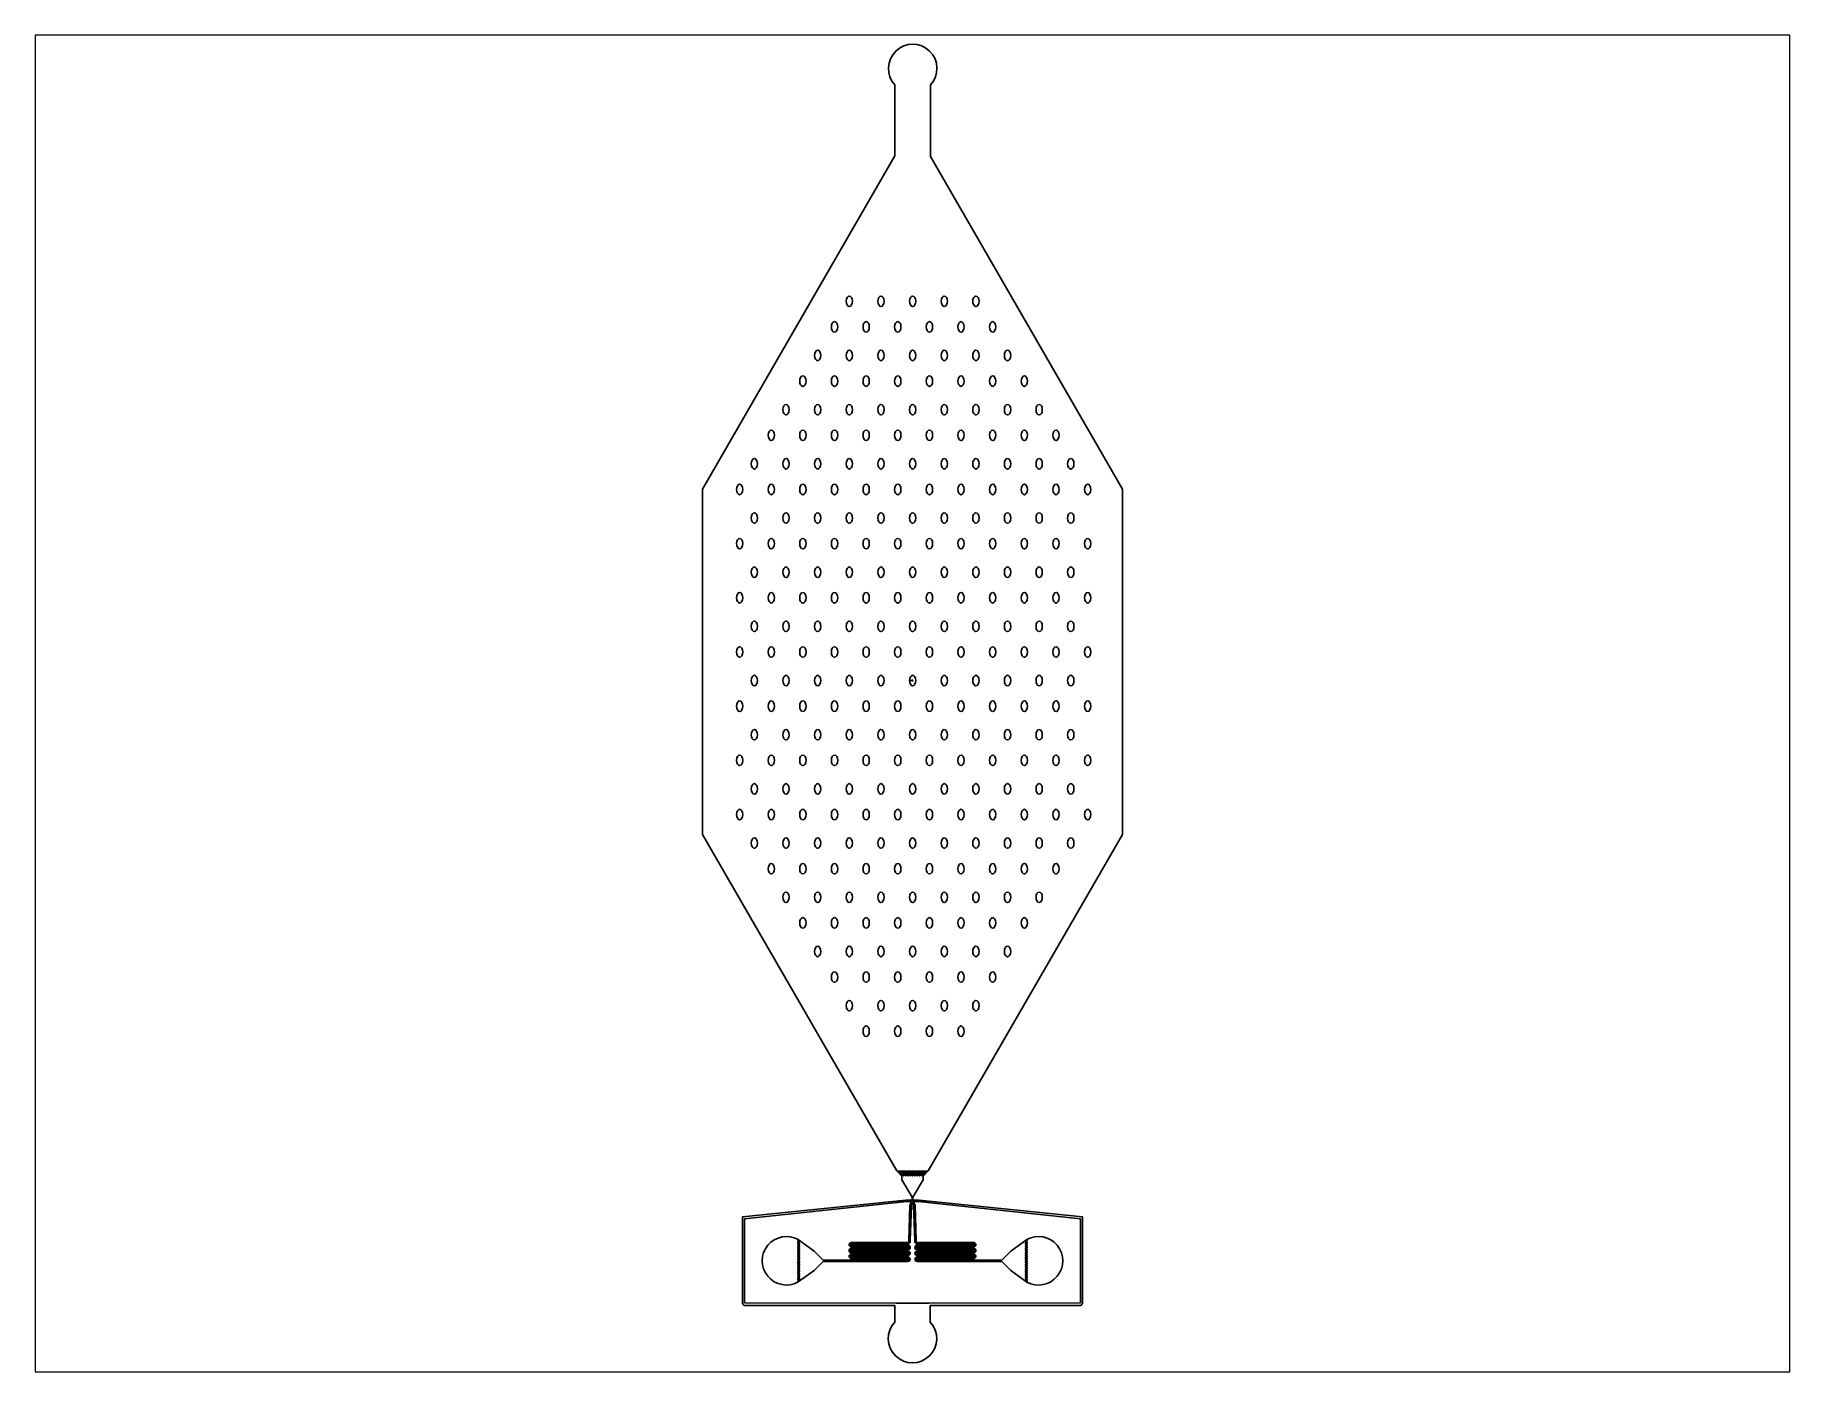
# Paper-space layout 'Layout1' of a CAD drawing. Header units: inches. Extents: x 1.05 to 9.45, y 0.8 to 7.2.
# The model-space entities are those that its viewports show. They can reach past a viewport. Long polylines and large blocks are cut down to what shows.
import ezdxf

# ---------------------------------------------------------------- set-up
doc = ezdxf.new("R2010")
doc.units = ezdxf.units.IN
doc.header["$MEASUREMENT"] = 0

msp = doc.modelspace()

# ---------------------------------------------------------------- linework, layer by layer
for p, q in [((-0.113, 1.093), (0, 1.093)), ((0, 1.136), (0, 1.046))]:
    msp.add_line(p, q)
msp.add_lwpolyline([(-0.51, -22.683), (-0.51, -22.506), (-0.752, -22.265), (-10.005, -6.238), (-10.005, 10.212), (-0.844, 26.08), (-0.844, 28.668), (-0.844, 29.464, -2.283917), (0.854, 29.464), (0.854, 28.668), (0.854, 26.045), (9.995, 10.212), (9.995, -6.238), (0.745, -22.26), (0.498, -22.506), (0.498, -22.687), (0.005, -23.511), (0.005, -23.631), (0, -23.631), (0, -23.651), (0.314, -23.651), (8.095, -24.451), (8.095, -28.58), (8.015, -28.668), (0.844, -28.668), (0.844, -29.464, -2.283917), (-0.854, -29.464), (-0.854, -28.668), (-8.025, -28.668), (-8.105, -28.58), (-8.105, -24.451), (-0.324, -23.651), (-0.01, -23.651), (-0.01, -23.631), (-0.015, -23.631), (-0.015, -23.511)], format="xyb", close=True)
for points in [[(-0.731, -22.279), (-0.723, -22.272), (-0.738, -22.272)], [(-0.713, -22.283), (-0.72, -22.275), (-0.727, -22.283), (-0.72, -22.29)], [(-0.71, -22.279), (-0.702, -22.272), (-0.717, -22.272)], [(-0.702, -22.293), (-0.71, -22.286), (-0.717, -22.293), (-0.71, -22.3)], [(-0.692, -22.283), (-0.699, -22.275), (-0.706, -22.283), (-0.699, -22.29)], [(-0.692, -22.304), (-0.699, -22.296), (-0.706, -22.304), (-0.699, -22.311)], [(-0.689, -22.279), (-0.681, -22.272), (-0.696, -22.272)], [(-0.681, -22.293), (-0.689, -22.286), (-0.696, -22.293), (-0.689, -22.3)], [(-0.689, -22.307), (-0.696, -22.314), (-0.689, -22.321), (-0.681, -22.314)], [(-0.671, -22.283), (-0.678, -22.275), (-0.685, -22.283), (-0.678, -22.29)], [(-0.671, -22.304), (-0.678, -22.296), (-0.685, -22.304), (-0.678, -22.311)], [(-0.678, -22.332), (-0.671, -22.325), (-0.678, -22.317), (-0.685, -22.325)], [(-0.668, -22.279), (-0.66, -22.272), (-0.675, -22.272)], [(-0.66, -22.293), (-0.668, -22.286), (-0.675, -22.293), (-0.668, -22.3)], [(-0.675, -22.314), (-0.668, -22.321), (-0.66, -22.314), (-0.668, -22.307)], [(-0.641, -22.337), (-0.657, -22.353), (-0.673, -22.337), (-0.657, -22.321)], [(-0.65, -22.283), (-0.657, -22.275), (-0.664, -22.283), (-0.657, -22.29)], [(-0.65, -22.304), (-0.657, -22.296), (-0.664, -22.304), (-0.657, -22.311)], [(-0.647, -22.279), (-0.639, -22.272), (-0.654, -22.272)], [(-0.639, -22.293), (-0.647, -22.286), (-0.654, -22.293), (-0.647, -22.3)], [(-0.647, -22.307), (-0.654, -22.314), (-0.647, -22.321), (-0.639, -22.314)], [(-0.636, -22.374), (-0.652, -22.358), (-0.636, -22.342), (-0.62, -22.358)], [(-0.629, -22.283), (-0.636, -22.275), (-0.643, -22.283), (-0.636, -22.29)], [(-0.629, -22.304), (-0.636, -22.296), (-0.643, -22.304), (-0.636, -22.311)], [(-0.636, -22.332), (-0.629, -22.325), (-0.636, -22.317), (-0.643, -22.325)], [(-0.626, -22.279), (-0.618, -22.272), (-0.633, -22.272)], [(-0.618, -22.293), (-0.626, -22.286), (-0.633, -22.293), (-0.626, -22.3)], [(-0.633, -22.314), (-0.626, -22.321), (-0.618, -22.314), (-0.626, -22.307)], [(-0.599, -22.337), (-0.615, -22.353), (-0.631, -22.337), (-0.615, -22.321)], [(-0.599, -22.379), (-0.615, -22.395), (-0.631, -22.379), (-0.615, -22.363)], [(-0.608, -22.283), (-0.615, -22.275), (-0.622, -22.283), (-0.615, -22.29)], [(-0.608, -22.304), (-0.615, -22.296), (-0.622, -22.304), (-0.615, -22.311)], [(-0.605, -22.279), (-0.597, -22.272), (-0.612, -22.272)], [(-0.597, -22.293), (-0.605, -22.286), (-0.612, -22.293), (-0.605, -22.3)], [(-0.605, -22.307), (-0.612, -22.314), (-0.605, -22.321), (-0.597, -22.314)], [(-0.594, -22.374), (-0.61, -22.358), (-0.594, -22.342), (-0.578, -22.358)], [(-0.594, -22.416), (-0.61, -22.4), (-0.594, -22.384), (-0.578, -22.4)], [(-0.587, -22.283), (-0.594, -22.275), (-0.601, -22.283), (-0.594, -22.29)], [(-0.587, -22.304), (-0.594, -22.296), (-0.601, -22.304), (-0.594, -22.311)], [(-0.594, -22.332), (-0.587, -22.325), (-0.594, -22.317), (-0.601, -22.325)], [(-0.584, -22.279), (-0.576, -22.272), (-0.591, -22.272)], [(-0.576, -22.293), (-0.584, -22.286), (-0.591, -22.293), (-0.584, -22.3)], [(-0.591, -22.314), (-0.584, -22.321), (-0.576, -22.314), (-0.584, -22.307)], [(-0.557, -22.337), (-0.573, -22.353), (-0.589, -22.337), (-0.573, -22.321)], [(-0.557, -22.379), (-0.573, -22.395), (-0.589, -22.379), (-0.573, -22.363)], [(-0.584, -22.426), (-0.552, -22.394), (-0.52, -22.426), (-0.552, -22.458)], [(-0.566, -22.283), (-0.573, -22.275), (-0.58, -22.283), (-0.573, -22.29)], [(-0.566, -22.304), (-0.573, -22.296), (-0.58, -22.304), (-0.573, -22.311)], [(-0.563, -22.279), (-0.555, -22.272), (-0.57, -22.272)], [(-0.555, -22.293), (-0.563, -22.286), (-0.57, -22.293), (-0.563, -22.3)], [(-0.563, -22.307), (-0.57, -22.314), (-0.563, -22.321), (-0.555, -22.314)], [(-0.552, -22.374), (-0.568, -22.358), (-0.552, -22.342), (-0.536, -22.358)], [(-0.545, -22.283), (-0.552, -22.275), (-0.559, -22.283), (-0.552, -22.29)], [(-0.545, -22.304), (-0.552, -22.296), (-0.559, -22.304), (-0.552, -22.311)], [(-0.552, -22.332), (-0.545, -22.325), (-0.552, -22.317), (-0.559, -22.325)], [(-0.542, -22.279), (-0.534, -22.272), (-0.549, -22.272)], [(-0.534, -22.293), (-0.542, -22.286), (-0.549, -22.293), (-0.542, -22.3)], [(-0.549, -22.314), (-0.542, -22.321), (-0.534, -22.314), (-0.542, -22.307)], [(-0.515, -22.337), (-0.531, -22.353), (-0.547, -22.337), (-0.531, -22.321)], [(-0.515, -22.379), (-0.531, -22.395), (-0.547, -22.379), (-0.531, -22.363)], [(-0.478, -22.468), (-0.51, -22.5), (-0.542, -22.468), (-0.51, -22.436)], [(-0.524, -22.283), (-0.531, -22.275), (-0.538, -22.283), (-0.531, -22.29)], [(-0.524, -22.304), (-0.531, -22.296), (-0.538, -22.304), (-0.531, -22.311)], [(-0.521, -22.279), (-0.513, -22.272), (-0.528, -22.272)], [(-0.513, -22.293), (-0.521, -22.286), (-0.528, -22.293), (-0.521, -22.3)], [(-0.521, -22.307), (-0.528, -22.314), (-0.521, -22.321), (-0.513, -22.314)], [(-0.51, -22.374), (-0.526, -22.358), (-0.51, -22.342), (-0.494, -22.358)], [(-0.51, -22.416), (-0.526, -22.4), (-0.51, -22.384), (-0.494, -22.4)], [(-0.503, -22.283), (-0.51, -22.275), (-0.517, -22.283), (-0.51, -22.29)], [(-0.503, -22.304), (-0.51, -22.296), (-0.517, -22.304), (-0.51, -22.311)], [(-0.51, -22.332), (-0.503, -22.325), (-0.51, -22.317), (-0.517, -22.325)], [(-0.5, -22.279), (-0.492, -22.272), (-0.507, -22.272)], [(-0.492, -22.293), (-0.5, -22.286), (-0.507, -22.293), (-0.5, -22.3)], [(-0.507, -22.314), (-0.5, -22.321), (-0.492, -22.314), (-0.5, -22.307)], [(-0.473, -22.337), (-0.489, -22.353), (-0.505, -22.337), (-0.489, -22.321)], [(-0.473, -22.379), (-0.489, -22.395), (-0.505, -22.379), (-0.489, -22.363)], [(-0.5, -22.426), (-0.468, -22.394), (-0.436, -22.426), (-0.468, -22.458)], [(-0.482, -22.283), (-0.489, -22.275), (-0.496, -22.283), (-0.489, -22.29)], [(-0.482, -22.304), (-0.489, -22.296), (-0.496, -22.304), (-0.489, -22.311)], [(-0.479, -22.279), (-0.471, -22.272), (-0.486, -22.272)], [(-0.471, -22.293), (-0.479, -22.286), (-0.486, -22.293), (-0.479, -22.3)], [(-0.479, -22.307), (-0.486, -22.314), (-0.479, -22.321), (-0.471, -22.314)], [(-0.468, -22.374), (-0.484, -22.358), (-0.468, -22.342), (-0.452, -22.358)], [(-0.461, -22.283), (-0.468, -22.275), (-0.475, -22.283), (-0.468, -22.29)], [(-0.461, -22.304), (-0.468, -22.296), (-0.475, -22.304), (-0.468, -22.311)], [(-0.468, -22.332), (-0.461, -22.325), (-0.468, -22.317), (-0.475, -22.325)], [(-0.458, -22.279), (-0.45, -22.272), (-0.465, -22.272)], [(-0.45, -22.293), (-0.458, -22.286), (-0.465, -22.293), (-0.458, -22.3)], [(-0.465, -22.314), (-0.458, -22.321), (-0.45, -22.314), (-0.458, -22.307)], [(-0.431, -22.337), (-0.447, -22.353), (-0.463, -22.337), (-0.447, -22.321)], [(-0.431, -22.379), (-0.447, -22.395), (-0.463, -22.379), (-0.447, -22.363)], [(-0.394, -22.468), (-0.426, -22.5), (-0.458, -22.468), (-0.426, -22.436)], [(-0.44, -22.283), (-0.447, -22.275), (-0.454, -22.283), (-0.447, -22.29)], [(-0.44, -22.304), (-0.447, -22.296), (-0.454, -22.304), (-0.447, -22.311)], [(-0.437, -22.279), (-0.429, -22.272), (-0.444, -22.272)], [(-0.429, -22.293), (-0.437, -22.286), (-0.444, -22.293), (-0.437, -22.3)], [(-0.437, -22.307), (-0.444, -22.314), (-0.437, -22.321), (-0.429, -22.314)], [(-0.426, -22.374), (-0.442, -22.358), (-0.426, -22.342), (-0.41, -22.358)], [(-0.426, -22.416), (-0.442, -22.4), (-0.426, -22.384), (-0.41, -22.4)], [(-0.419, -22.283), (-0.426, -22.275), (-0.433, -22.283), (-0.426, -22.29)], [(-0.419, -22.304), (-0.426, -22.296), (-0.433, -22.304), (-0.426, -22.311)], [(-0.426, -22.332), (-0.419, -22.325), (-0.426, -22.317), (-0.433, -22.325)], [(-0.416, -22.279), (-0.408, -22.272), (-0.423, -22.272)], [(-0.408, -22.293), (-0.416, -22.286), (-0.423, -22.293), (-0.416, -22.3)], [(-0.423, -22.314), (-0.416, -22.321), (-0.408, -22.314), (-0.416, -22.307)], [(-0.389, -22.337), (-0.405, -22.353), (-0.421, -22.337), (-0.405, -22.321)], [(-0.389, -22.379), (-0.405, -22.395), (-0.421, -22.379), (-0.405, -22.363)], [(-0.416, -22.426), (-0.384, -22.394), (-0.352, -22.426), (-0.384, -22.458)], [(-0.398, -22.283), (-0.405, -22.275), (-0.412, -22.283), (-0.405, -22.29)], [(-0.398, -22.304), (-0.405, -22.296), (-0.412, -22.304), (-0.405, -22.311)], [(-0.395, -22.279), (-0.387, -22.272), (-0.402, -22.272)], [(-0.387, -22.293), (-0.395, -22.286), (-0.402, -22.293), (-0.395, -22.3)], [(-0.395, -22.307), (-0.402, -22.314), (-0.395, -22.321), (-0.387, -22.314)], [(-0.384, -22.374), (-0.4, -22.358), (-0.384, -22.342), (-0.368, -22.358)], [(-0.377, -22.283), (-0.384, -22.275), (-0.391, -22.283), (-0.384, -22.29)], [(-0.377, -22.304), (-0.384, -22.296), (-0.391, -22.304), (-0.384, -22.311)], [(-0.384, -22.332), (-0.377, -22.325), (-0.384, -22.317), (-0.391, -22.325)], [(-0.374, -22.279), (-0.366, -22.272), (-0.381, -22.272)], [(-0.366, -22.293), (-0.374, -22.286), (-0.381, -22.293), (-0.374, -22.3)], [(-0.381, -22.314), (-0.374, -22.321), (-0.366, -22.314), (-0.374, -22.307)], [(-0.347, -22.337), (-0.363, -22.353), (-0.379, -22.337), (-0.363, -22.321)], [(-0.347, -22.379), (-0.363, -22.395), (-0.379, -22.379), (-0.363, -22.363)], [(-0.31, -22.468), (-0.342, -22.5), (-0.374, -22.468), (-0.342, -22.436)], [(-0.356, -22.283), (-0.363, -22.275), (-0.37, -22.283), (-0.363, -22.29)], [(-0.356, -22.304), (-0.363, -22.296), (-0.37, -22.304), (-0.363, -22.311)], [(-0.353, -22.279), (-0.345, -22.272), (-0.36, -22.272)], [(-0.345, -22.293), (-0.353, -22.286), (-0.36, -22.293), (-0.353, -22.3)], [(-0.353, -22.307), (-0.36, -22.314), (-0.353, -22.321), (-0.345, -22.314)], [(-0.342, -22.374), (-0.358, -22.358), (-0.342, -22.342), (-0.326, -22.358)], [(-0.342, -22.416), (-0.358, -22.4), (-0.342, -22.384), (-0.326, -22.4)], [(-0.335, -22.283), (-0.342, -22.275), (-0.349, -22.283), (-0.342, -22.29)], [(-0.335, -22.304), (-0.342, -22.296), (-0.349, -22.304), (-0.342, -22.311)], [(-0.342, -22.332), (-0.335, -22.325), (-0.342, -22.317), (-0.349, -22.325)], [(-0.332, -22.279), (-0.324, -22.272), (-0.339, -22.272)], [(-0.324, -22.293), (-0.332, -22.286), (-0.339, -22.293), (-0.332, -22.3)], [(-0.339, -22.314), (-0.332, -22.321), (-0.324, -22.314), (-0.332, -22.307)], [(-0.305, -22.337), (-0.321, -22.353), (-0.337, -22.337), (-0.321, -22.321)], [(-0.305, -22.379), (-0.321, -22.395), (-0.337, -22.379), (-0.321, -22.363)], [(-0.332, -22.426), (-0.3, -22.394), (-0.268, -22.426), (-0.3, -22.458)], [(-0.314, -22.283), (-0.321, -22.275), (-0.328, -22.283), (-0.321, -22.29)], [(-0.314, -22.304), (-0.321, -22.296), (-0.328, -22.304), (-0.321, -22.311)], [(-0.311, -22.279), (-0.303, -22.272), (-0.318, -22.272)], [(-0.303, -22.293), (-0.311, -22.286), (-0.318, -22.293), (-0.311, -22.3)], [(-0.311, -22.307), (-0.318, -22.314), (-0.311, -22.321), (-0.303, -22.314)], [(-0.3, -22.374), (-0.316, -22.358), (-0.3, -22.342), (-0.284, -22.358)], [(-0.293, -22.283), (-0.3, -22.275), (-0.307, -22.283), (-0.3, -22.29)], [(-0.293, -22.304), (-0.3, -22.296), (-0.307, -22.304), (-0.3, -22.311)], [(-0.3, -22.332), (-0.293, -22.325), (-0.3, -22.317), (-0.307, -22.325)], [(-0.29, -22.279), (-0.282, -22.272), (-0.297, -22.272)], [(-0.282, -22.293), (-0.29, -22.286), (-0.297, -22.293), (-0.29, -22.3)], [(-0.297, -22.314), (-0.29, -22.321), (-0.282, -22.314), (-0.29, -22.307)], [(-0.263, -22.337), (-0.279, -22.353), (-0.295, -22.337), (-0.279, -22.321)], [(-0.263, -22.379), (-0.279, -22.395), (-0.295, -22.379), (-0.279, -22.363)], [(-0.226, -22.468), (-0.258, -22.5), (-0.29, -22.468), (-0.258, -22.436)], [(-0.272, -22.283), (-0.279, -22.275), (-0.286, -22.283), (-0.279, -22.29)], [(-0.272, -22.304), (-0.279, -22.296), (-0.286, -22.304), (-0.279, -22.311)], [(-0.269, -22.279), (-0.261, -22.272), (-0.276, -22.272)], [(-0.261, -22.293), (-0.269, -22.286), (-0.276, -22.293), (-0.269, -22.3)], [(-0.269, -22.307), (-0.276, -22.314), (-0.269, -22.321), (-0.261, -22.314)], [(-0.258, -22.374), (-0.274, -22.358), (-0.258, -22.342), (-0.242, -22.358)], [(-0.258, -22.416), (-0.274, -22.4), (-0.258, -22.384), (-0.242, -22.4)], [(-0.251, -22.283), (-0.258, -22.275), (-0.265, -22.283), (-0.258, -22.29)], [(-0.251, -22.304), (-0.258, -22.296), (-0.265, -22.304), (-0.258, -22.311)], [(-0.258, -22.332), (-0.251, -22.325), (-0.258, -22.317), (-0.265, -22.325)], [(-0.248, -22.279), (-0.24, -22.272), (-0.255, -22.272)], [(-0.24, -22.293), (-0.248, -22.286), (-0.255, -22.293), (-0.248, -22.3)], [(-0.255, -22.314), (-0.248, -22.321), (-0.24, -22.314), (-0.248, -22.307)], [(-0.221, -22.337), (-0.237, -22.353), (-0.253, -22.337), (-0.237, -22.321)], [(-0.221, -22.379), (-0.237, -22.395), (-0.253, -22.379), (-0.237, -22.363)], [(-0.248, -22.426), (-0.216, -22.394), (-0.184, -22.426), (-0.216, -22.458)], [(-0.23, -22.283), (-0.237, -22.275), (-0.244, -22.283), (-0.237, -22.29)], [(-0.23, -22.304), (-0.237, -22.296), (-0.244, -22.304), (-0.237, -22.311)], [(-0.227, -22.279), (-0.219, -22.272), (-0.234, -22.272)], [(-0.219, -22.293), (-0.227, -22.286), (-0.234, -22.293), (-0.227, -22.3)], [(-0.227, -22.307), (-0.234, -22.314), (-0.227, -22.321), (-0.219, -22.314)], [(-0.216, -22.374), (-0.232, -22.358), (-0.216, -22.342), (-0.2, -22.358)], [(-0.209, -22.283), (-0.216, -22.275), (-0.223, -22.283), (-0.216, -22.29)], [(-0.209, -22.304), (-0.216, -22.296), (-0.223, -22.304), (-0.216, -22.311)], [(-0.216, -22.332), (-0.209, -22.325), (-0.216, -22.317), (-0.223, -22.325)], [(-0.206, -22.279), (-0.198, -22.272), (-0.213, -22.272)], [(-0.198, -22.293), (-0.206, -22.286), (-0.213, -22.293), (-0.206, -22.3)], [(-0.213, -22.314), (-0.206, -22.321), (-0.198, -22.314), (-0.206, -22.307)], [(-0.179, -22.337), (-0.195, -22.353), (-0.211, -22.337), (-0.195, -22.321)], [(-0.179, -22.379), (-0.195, -22.395), (-0.211, -22.379), (-0.195, -22.363)], [(-0.142, -22.468), (-0.174, -22.5), (-0.206, -22.468), (-0.174, -22.436)], [(-0.188, -22.283), (-0.195, -22.275), (-0.202, -22.283), (-0.195, -22.29)], [(-0.188, -22.304), (-0.195, -22.296), (-0.202, -22.304), (-0.195, -22.311)], [(-0.185, -22.279), (-0.177, -22.272), (-0.192, -22.272)], [(-0.177, -22.293), (-0.185, -22.286), (-0.192, -22.293), (-0.185, -22.3)], [(-0.185, -22.307), (-0.192, -22.314), (-0.185, -22.321), (-0.177, -22.314)], [(-0.174, -22.374), (-0.19, -22.358), (-0.174, -22.342), (-0.158, -22.358)], [(-0.174, -22.416), (-0.19, -22.4), (-0.174, -22.384), (-0.158, -22.4)], [(-0.167, -22.283), (-0.174, -22.275), (-0.181, -22.283), (-0.174, -22.29)], [(-0.167, -22.304), (-0.174, -22.296), (-0.181, -22.304), (-0.174, -22.311)], [(-0.174, -22.332), (-0.167, -22.325), (-0.174, -22.317), (-0.181, -22.325)], [(-0.164, -22.279), (-0.156, -22.272), (-0.171, -22.272)], [(-0.156, -22.293), (-0.164, -22.286), (-0.171, -22.293), (-0.164, -22.3)], [(-0.171, -22.314), (-0.164, -22.321), (-0.156, -22.314), (-0.164, -22.307)], [(-0.137, -22.337), (-0.153, -22.353), (-0.169, -22.337), (-0.153, -22.321)], [(-0.137, -22.379), (-0.153, -22.395), (-0.169, -22.379), (-0.153, -22.363)], [(-0.164, -22.426), (-0.132, -22.394), (-0.1, -22.426), (-0.132, -22.458)], [(-0.146, -22.283), (-0.153, -22.275), (-0.16, -22.283), (-0.153, -22.29)], [(-0.146, -22.304), (-0.153, -22.296), (-0.16, -22.304), (-0.153, -22.311)], [(-0.143, -22.279), (-0.135, -22.272), (-0.15, -22.272)], [(-0.135, -22.293), (-0.143, -22.286), (-0.15, -22.293), (-0.143, -22.3)], [(-0.143, -22.307), (-0.15, -22.314), (-0.143, -22.321), (-0.135, -22.314)], [(-0.132, -22.374), (-0.148, -22.358), (-0.132, -22.342), (-0.116, -22.358)], [(-0.125, -22.283), (-0.132, -22.275), (-0.139, -22.283), (-0.132, -22.29)], [(-0.125, -22.304), (-0.132, -22.296), (-0.139, -22.304), (-0.132, -22.311)], [(-0.132, -22.332), (-0.125, -22.325), (-0.132, -22.317), (-0.139, -22.325)], [(-0.122, -22.279), (-0.114, -22.272), (-0.129, -22.272)], [(-0.114, -22.293), (-0.122, -22.286), (-0.129, -22.293), (-0.122, -22.3)], [(-0.129, -22.314), (-0.122, -22.321), (-0.114, -22.314), (-0.122, -22.307)], [(-0.095, -22.337), (-0.111, -22.353), (-0.127, -22.337), (-0.111, -22.321)], [(-0.095, -22.379), (-0.111, -22.395), (-0.127, -22.379), (-0.111, -22.363)], [(-0.058, -22.468), (-0.09, -22.5), (-0.122, -22.468), (-0.09, -22.436)], [(-0.104, -22.283), (-0.111, -22.275), (-0.118, -22.283), (-0.111, -22.29)], [(-0.104, -22.304), (-0.111, -22.296), (-0.118, -22.304), (-0.111, -22.311)], [(-0.101, -22.279), (-0.093, -22.272), (-0.108, -22.272)], [(-0.093, -22.293), (-0.101, -22.286), (-0.108, -22.293), (-0.101, -22.3)], [(-0.101, -22.307), (-0.108, -22.314), (-0.101, -22.321), (-0.093, -22.314)], [(-0.09, -22.374), (-0.106, -22.358), (-0.09, -22.342), (-0.074, -22.358)], [(-0.09, -22.416), (-0.106, -22.4), (-0.09, -22.384), (-0.074, -22.4)], [(-0.083, -22.283), (-0.09, -22.275), (-0.097, -22.283), (-0.09, -22.29)], [(-0.083, -22.304), (-0.09, -22.296), (-0.097, -22.304), (-0.09, -22.311)], [(-0.09, -22.332), (-0.083, -22.325), (-0.09, -22.317), (-0.097, -22.325)], [(-0.08, -22.279), (-0.072, -22.272), (-0.087, -22.272)], [(-0.072, -22.293), (-0.08, -22.286), (-0.087, -22.293), (-0.08, -22.3)], [(-0.087, -22.314), (-0.08, -22.321), (-0.072, -22.314), (-0.08, -22.307)], [(-0.053, -22.337), (-0.069, -22.353), (-0.085, -22.337), (-0.069, -22.321)], [(-0.053, -22.379), (-0.069, -22.395), (-0.085, -22.379), (-0.069, -22.363)], [(-0.08, -22.426), (-0.048, -22.394), (-0.016, -22.426), (-0.048, -22.458)], [(-0.062, -22.283), (-0.069, -22.275), (-0.076, -22.283), (-0.069, -22.29)], [(-0.062, -22.304), (-0.069, -22.296), (-0.076, -22.304), (-0.069, -22.311)], [(-0.059, -22.279), (-0.051, -22.272), (-0.066, -22.272)], [(-0.051, -22.293), (-0.059, -22.286), (-0.066, -22.293), (-0.059, -22.3)], [(-0.059, -22.307), (-0.066, -22.314), (-0.059, -22.321), (-0.051, -22.314)], [(-0.048, -22.374), (-0.064, -22.358), (-0.048, -22.342), (-0.032, -22.358)], [(-0.041, -22.283), (-0.048, -22.275), (-0.055, -22.283), (-0.048, -22.29)], [(-0.041, -22.304), (-0.048, -22.296), (-0.055, -22.304), (-0.048, -22.311)], [(-0.048, -22.332), (-0.041, -22.325), (-0.048, -22.317), (-0.055, -22.325)], [(-0.038, -22.279), (-0.03, -22.272), (-0.045, -22.272)], [(-0.03, -22.293), (-0.038, -22.286), (-0.045, -22.293), (-0.038, -22.3)], [(-0.045, -22.314), (-0.038, -22.321), (-0.03, -22.314), (-0.038, -22.307)], [(-0.011, -22.337), (-0.027, -22.353), (-0.043, -22.337), (-0.027, -22.321)], [(-0.011, -22.379), (-0.027, -22.395), (-0.043, -22.379), (-0.027, -22.363)], [(0.026, -22.468), (-0.006, -22.5), (-0.038, -22.468), (-0.006, -22.436)], [(-0.02, -22.283), (-0.027, -22.275), (-0.034, -22.283), (-0.027, -22.29)], [(-0.02, -22.304), (-0.027, -22.296), (-0.034, -22.304), (-0.027, -22.311)], [(-0.017, -22.279), (-0.009, -22.272), (-0.024, -22.272)], [(-0.009, -22.293), (-0.017, -22.286), (-0.024, -22.293), (-0.017, -22.3)], [(-0.017, -22.307), (-0.024, -22.314), (-0.017, -22.321), (-0.009, -22.314)], [(-0.006, -22.374), (-0.022, -22.358), (-0.006, -22.342), (0.01, -22.358)], [(-0.006, -22.416), (-0.022, -22.4), (-0.006, -22.384), (0.01, -22.4)], [(0.001, -22.283), (-0.006, -22.275), (-0.013, -22.283), (-0.006, -22.29)], [(0.001, -22.304), (-0.006, -22.296), (-0.013, -22.304), (-0.006, -22.311)], [(-0.006, -22.332), (0.001, -22.325), (-0.006, -22.317), (-0.013, -22.325)], [(0.004, -22.279), (0.012, -22.272), (-0.003, -22.272)], [(0.012, -22.293), (0.004, -22.286), (-0.003, -22.293), (0.004, -22.3)], [(-0.003, -22.314), (0.004, -22.321), (0.012, -22.314), (0.004, -22.307)], [(0.031, -22.337), (0.015, -22.353), (-0.001, -22.337), (0.015, -22.321)], [(0.031, -22.379), (0.015, -22.395), (-0.001, -22.379), (0.015, -22.363)], [(0.004, -22.426), (0.036, -22.394), (0.068, -22.426), (0.036, -22.458)], [(0.022, -22.283), (0.015, -22.275), (0.008, -22.283), (0.015, -22.29)], [(0.022, -22.304), (0.015, -22.296), (0.008, -22.304), (0.015, -22.311)], [(0.025, -22.279), (0.033, -22.272), (0.018, -22.272)], [(0.033, -22.293), (0.025, -22.286), (0.018, -22.293), (0.025, -22.3)], [(0.025, -22.307), (0.018, -22.314), (0.025, -22.321), (0.033, -22.314)], [(0.036, -22.374), (0.02, -22.358), (0.036, -22.342), (0.052, -22.358)], [(0.043, -22.283), (0.036, -22.275), (0.029, -22.283), (0.036, -22.29)], [(0.043, -22.304), (0.036, -22.296), (0.029, -22.304), (0.036, -22.311)], [(0.036, -22.332), (0.043, -22.325), (0.036, -22.317), (0.029, -22.325)], [(0.046, -22.279), (0.054, -22.272), (0.039, -22.272)], [(0.054, -22.293), (0.046, -22.286), (0.039, -22.293), (0.046, -22.3)], [(0.039, -22.314), (0.046, -22.321), (0.054, -22.314), (0.046, -22.307)], [(0.073, -22.337), (0.057, -22.353), (0.041, -22.337), (0.057, -22.321)], [(0.073, -22.379), (0.057, -22.395), (0.041, -22.379), (0.057, -22.363)], [(0.078, -22.436), (0.11, -22.468), (0.078, -22.5), (0.046, -22.468)], [(0.064, -22.283), (0.057, -22.275), (0.05, -22.283), (0.057, -22.29)], [(0.064, -22.304), (0.057, -22.296), (0.05, -22.304), (0.057, -22.311)], [(0.067, -22.279), (0.075, -22.272), (0.06, -22.272)], [(0.075, -22.293), (0.067, -22.286), (0.06, -22.293), (0.067, -22.3)], [(0.067, -22.307), (0.06, -22.314), (0.067, -22.321), (0.075, -22.314)], [(0.078, -22.374), (0.062, -22.358), (0.078, -22.342), (0.094, -22.358)], [(0.078, -22.416), (0.062, -22.4), (0.078, -22.384), (0.094, -22.4)], [(0.085, -22.283), (0.078, -22.275), (0.071, -22.283), (0.078, -22.29)], [(0.085, -22.304), (0.078, -22.296), (0.071, -22.304), (0.078, -22.311)], [(0.078, -22.332), (0.085, -22.325), (0.078, -22.317), (0.071, -22.325)], [(0.088, -22.279), (0.096, -22.272), (0.081, -22.272)], [(0.096, -22.293), (0.088, -22.286), (0.081, -22.293), (0.088, -22.3)], [(0.081, -22.314), (0.088, -22.321), (0.096, -22.314), (0.088, -22.307)], [(0.115, -22.337), (0.099, -22.353), (0.083, -22.337), (0.099, -22.321)], [(0.115, -22.379), (0.099, -22.395), (0.083, -22.379), (0.099, -22.363)], [(0.088, -22.426), (0.12, -22.394), (0.152, -22.426), (0.12, -22.458)], [(0.106, -22.283), (0.099, -22.275), (0.092, -22.283), (0.099, -22.29)], [(0.106, -22.304), (0.099, -22.296), (0.092, -22.304), (0.099, -22.311)], [(0.109, -22.279), (0.117, -22.272), (0.102, -22.272)], [(0.117, -22.293), (0.109, -22.286), (0.102, -22.293), (0.109, -22.3)], [(0.109, -22.307), (0.102, -22.314), (0.109, -22.321), (0.117, -22.314)], [(0.12, -22.374), (0.104, -22.358), (0.12, -22.342), (0.136, -22.358)], [(0.127, -22.283), (0.12, -22.275), (0.113, -22.283), (0.12, -22.29)], [(0.127, -22.304), (0.12, -22.296), (0.113, -22.304), (0.12, -22.311)], [(0.12, -22.332), (0.127, -22.325), (0.12, -22.317), (0.113, -22.325)], [(0.13, -22.279), (0.138, -22.272), (0.123, -22.272)], [(0.138, -22.293), (0.13, -22.286), (0.123, -22.293), (0.13, -22.3)], [(0.123, -22.314), (0.13, -22.321), (0.138, -22.314), (0.13, -22.307)], [(0.157, -22.337), (0.141, -22.353), (0.125, -22.337), (0.141, -22.321)], [(0.157, -22.379), (0.141, -22.395), (0.125, -22.379), (0.141, -22.363)], [(0.162, -22.436), (0.194, -22.468), (0.162, -22.5), (0.13, -22.468)], [(0.148, -22.283), (0.141, -22.275), (0.134, -22.283), (0.141, -22.29)], [(0.148, -22.304), (0.141, -22.296), (0.134, -22.304), (0.141, -22.311)], [(0.151, -22.279), (0.159, -22.272), (0.144, -22.272)], [(0.159, -22.293), (0.151, -22.286), (0.144, -22.293), (0.151, -22.3)], [(0.151, -22.307), (0.144, -22.314), (0.151, -22.321), (0.159, -22.314)], [(0.162, -22.374), (0.146, -22.358), (0.162, -22.342), (0.178, -22.358)], [(0.162, -22.416), (0.146, -22.4), (0.162, -22.384), (0.178, -22.4)], [(0.169, -22.283), (0.162, -22.275), (0.155, -22.283), (0.162, -22.29)], [(0.169, -22.304), (0.162, -22.296), (0.155, -22.304), (0.162, -22.311)], [(0.162, -22.332), (0.169, -22.325), (0.162, -22.317), (0.155, -22.325)], [(0.172, -22.279), (0.18, -22.272), (0.165, -22.272)], [(0.18, -22.293), (0.172, -22.286), (0.165, -22.293), (0.172, -22.3)], [(0.165, -22.314), (0.172, -22.321), (0.18, -22.314), (0.172, -22.307)], [(0.199, -22.337), (0.183, -22.353), (0.167, -22.337), (0.183, -22.321)], [(0.199, -22.379), (0.183, -22.395), (0.167, -22.379), (0.183, -22.363)], [(0.172, -22.426), (0.204, -22.394), (0.236, -22.426), (0.204, -22.458)], [(0.19, -22.283), (0.183, -22.275), (0.176, -22.283), (0.183, -22.29)], [(0.19, -22.304), (0.183, -22.296), (0.176, -22.304), (0.183, -22.311)], [(0.193, -22.279), (0.201, -22.272), (0.186, -22.272)], [(0.201, -22.293), (0.193, -22.286), (0.186, -22.293), (0.193, -22.3)], [(0.193, -22.307), (0.186, -22.314), (0.193, -22.321), (0.201, -22.314)], [(0.204, -22.374), (0.188, -22.358), (0.204, -22.342), (0.22, -22.358)], [(0.211, -22.283), (0.204, -22.275), (0.197, -22.283), (0.204, -22.29)], [(0.211, -22.304), (0.204, -22.296), (0.197, -22.304), (0.204, -22.311)], [(0.204, -22.332), (0.211, -22.325), (0.204, -22.317), (0.197, -22.325)], [(0.214, -22.279), (0.222, -22.272), (0.207, -22.272)], [(0.222, -22.293), (0.214, -22.286), (0.207, -22.293), (0.214, -22.3)], [(0.207, -22.314), (0.214, -22.321), (0.222, -22.314), (0.214, -22.307)], [(0.241, -22.337), (0.225, -22.353), (0.209, -22.337), (0.225, -22.321)], [(0.241, -22.379), (0.225, -22.395), (0.209, -22.379), (0.225, -22.363)], [(0.246, -22.436), (0.278, -22.468), (0.246, -22.5), (0.214, -22.468)], [(0.232, -22.283), (0.225, -22.275), (0.218, -22.283), (0.225, -22.29)], [(0.232, -22.304), (0.225, -22.296), (0.218, -22.304), (0.225, -22.311)], [(0.235, -22.279), (0.243, -22.272), (0.228, -22.272)], [(0.243, -22.293), (0.235, -22.286), (0.228, -22.293), (0.235, -22.3)], [(0.235, -22.307), (0.228, -22.314), (0.235, -22.321), (0.243, -22.314)], [(0.246, -22.374), (0.23, -22.358), (0.246, -22.342), (0.262, -22.358)], [(0.246, -22.416), (0.23, -22.4), (0.246, -22.384), (0.262, -22.4)], [(0.253, -22.283), (0.246, -22.275), (0.239, -22.283), (0.246, -22.29)], [(0.253, -22.304), (0.246, -22.296), (0.239, -22.304), (0.246, -22.311)], [(0.246, -22.332), (0.253, -22.325), (0.246, -22.317), (0.239, -22.325)], [(0.256, -22.279), (0.264, -22.272), (0.249, -22.272)], [(0.264, -22.293), (0.256, -22.286), (0.249, -22.293), (0.256, -22.3)], [(0.249, -22.314), (0.256, -22.321), (0.264, -22.314), (0.256, -22.307)], [(0.267, -22.353), (0.251, -22.337), (0.267, -22.321), (0.283, -22.337)], [(0.283, -22.379), (0.267, -22.395), (0.251, -22.379), (0.267, -22.363)], [(0.288, -22.394), (0.32, -22.426), (0.288, -22.458), (0.256, -22.426)], [(0.274, -22.283), (0.267, -22.275), (0.26, -22.283), (0.267, -22.29)], [(0.274, -22.304), (0.267, -22.296), (0.26, -22.304), (0.267, -22.311)], [(0.277, -22.279), (0.285, -22.272), (0.27, -22.272)], [(0.285, -22.293), (0.277, -22.286), (0.27, -22.293), (0.277, -22.3)], [(0.277, -22.307), (0.27, -22.314), (0.277, -22.321), (0.285, -22.314)], [(0.288, -22.374), (0.272, -22.358), (0.288, -22.342), (0.304, -22.358)], [(0.295, -22.283), (0.288, -22.275), (0.281, -22.283), (0.288, -22.29)], [(0.295, -22.304), (0.288, -22.296), (0.281, -22.304), (0.288, -22.311)], [(0.288, -22.332), (0.295, -22.325), (0.288, -22.317), (0.281, -22.325)], [(0.298, -22.279), (0.306, -22.272), (0.291, -22.272)], [(0.306, -22.293), (0.298, -22.286), (0.291, -22.293), (0.298, -22.3)], [(0.291, -22.314), (0.298, -22.321), (0.306, -22.314), (0.298, -22.307)], [(0.309, -22.353), (0.293, -22.337), (0.309, -22.321), (0.325, -22.337)], [(0.325, -22.379), (0.309, -22.395), (0.293, -22.379), (0.309, -22.363)], [(0.362, -22.468), (0.33, -22.5), (0.298, -22.468), (0.33, -22.436)], [(0.316, -22.283), (0.309, -22.275), (0.302, -22.283), (0.309, -22.29)], [(0.316, -22.304), (0.309, -22.296), (0.302, -22.304), (0.309, -22.311)], [(0.319, -22.279), (0.327, -22.272), (0.312, -22.272)], [(0.327, -22.293), (0.319, -22.286), (0.312, -22.293), (0.319, -22.3)], [(0.319, -22.307), (0.312, -22.314), (0.319, -22.321), (0.327, -22.314)], [(0.33, -22.374), (0.314, -22.358), (0.33, -22.342), (0.346, -22.358)], [(0.33, -22.416), (0.314, -22.4), (0.33, -22.384), (0.346, -22.4)], [(0.337, -22.283), (0.33, -22.275), (0.323, -22.283), (0.33, -22.29)], [(0.337, -22.304), (0.33, -22.296), (0.323, -22.304), (0.33, -22.311)], [(0.33, -22.332), (0.337, -22.325), (0.33, -22.317), (0.323, -22.325)], [(0.34, -22.279), (0.348, -22.272), (0.333, -22.272)], [(0.348, -22.293), (0.34, -22.286), (0.333, -22.293), (0.34, -22.3)], [(0.333, -22.314), (0.34, -22.321), (0.348, -22.314), (0.34, -22.307)], [(0.367, -22.337), (0.351, -22.353), (0.335, -22.337), (0.351, -22.321)], [(0.367, -22.379), (0.351, -22.395), (0.335, -22.379), (0.351, -22.363)], [(0.34, -22.426), (0.372, -22.394), (0.404, -22.426), (0.372, -22.458)], [(0.358, -22.283), (0.351, -22.275), (0.344, -22.283), (0.351, -22.29)], [(0.358, -22.304), (0.351, -22.296), (0.344, -22.304), (0.351, -22.311)], [(0.361, -22.279), (0.369, -22.272), (0.354, -22.272)], [(0.369, -22.293), (0.361, -22.286), (0.354, -22.293), (0.361, -22.3)], [(0.361, -22.307), (0.354, -22.314), (0.361, -22.321), (0.369, -22.314)], [(0.372, -22.374), (0.356, -22.358), (0.372, -22.342), (0.388, -22.358)], [(0.379, -22.283), (0.372, -22.275), (0.365, -22.283), (0.372, -22.29)], [(0.379, -22.304), (0.372, -22.296), (0.365, -22.304), (0.372, -22.311)], [(0.372, -22.332), (0.379, -22.325), (0.372, -22.317), (0.365, -22.325)], [(0.382, -22.279), (0.39, -22.272), (0.375, -22.272)], [(0.39, -22.293), (0.382, -22.286), (0.375, -22.293), (0.382, -22.3)], [(0.375, -22.314), (0.382, -22.321), (0.39, -22.314), (0.382, -22.307)], [(0.409, -22.337), (0.393, -22.353), (0.377, -22.337), (0.393, -22.321)], [(0.409, -22.379), (0.393, -22.395), (0.377, -22.379), (0.393, -22.363)], [(0.414, -22.436), (0.446, -22.468), (0.414, -22.5), (0.382, -22.468)], [(0.4, -22.283), (0.393, -22.275), (0.386, -22.283), (0.393, -22.29)], [(0.4, -22.304), (0.393, -22.296), (0.386, -22.304), (0.393, -22.311)], [(0.403, -22.279), (0.411, -22.272), (0.396, -22.272)], [(0.411, -22.293), (0.403, -22.286), (0.396, -22.293), (0.403, -22.3)], [(0.403, -22.307), (0.396, -22.314), (0.403, -22.321), (0.411, -22.314)], [(0.414, -22.374), (0.398, -22.358), (0.414, -22.342), (0.43, -22.358)], [(0.414, -22.416), (0.398, -22.4), (0.414, -22.384), (0.43, -22.4)], [(0.421, -22.283), (0.414, -22.275), (0.407, -22.283), (0.414, -22.29)], [(0.421, -22.304), (0.414, -22.296), (0.407, -22.304), (0.414, -22.311)], [(0.414, -22.332), (0.421, -22.325), (0.414, -22.317), (0.407, -22.325)], [(0.424, -22.279), (0.432, -22.272), (0.417, -22.272)], [(0.432, -22.293), (0.424, -22.286), (0.417, -22.293), (0.424, -22.3)], [(0.417, -22.314), (0.424, -22.321), (0.432, -22.314), (0.424, -22.307)], [(0.451, -22.337), (0.435, -22.353), (0.419, -22.337), (0.435, -22.321)], [(0.451, -22.379), (0.435, -22.395), (0.419, -22.379), (0.435, -22.363)], [(0.424, -22.426), (0.456, -22.394), (0.488, -22.426), (0.456, -22.458)], [(0.442, -22.283), (0.435, -22.275), (0.428, -22.283), (0.435, -22.29)], [(0.442, -22.304), (0.435, -22.296), (0.428, -22.304), (0.435, -22.311)], [(0.445, -22.279), (0.453, -22.272), (0.438, -22.272)], [(0.453, -22.293), (0.445, -22.286), (0.438, -22.293), (0.445, -22.3)], [(0.445, -22.307), (0.438, -22.314), (0.445, -22.321), (0.453, -22.314)], [(0.456, -22.374), (0.44, -22.358), (0.456, -22.342), (0.472, -22.358)], [(0.463, -22.283), (0.456, -22.275), (0.449, -22.283), (0.456, -22.29)], [(0.463, -22.304), (0.456, -22.296), (0.449, -22.304), (0.456, -22.311)], [(0.456, -22.332), (0.463, -22.325), (0.456, -22.317), (0.449, -22.325)], [(0.466, -22.279), (0.474, -22.272), (0.459, -22.272)], [(0.474, -22.293), (0.466, -22.286), (0.459, -22.293), (0.466, -22.3)], [(0.459, -22.314), (0.466, -22.321), (0.474, -22.314), (0.466, -22.307)], [(0.493, -22.337), (0.477, -22.353), (0.461, -22.337), (0.477, -22.321)], [(0.493, -22.379), (0.477, -22.395), (0.461, -22.379), (0.477, -22.363)], [(0.498, -22.436), (0.53, -22.468), (0.498, -22.5), (0.466, -22.468)], [(0.484, -22.283), (0.477, -22.275), (0.47, -22.283), (0.477, -22.29)], [(0.484, -22.304), (0.477, -22.296), (0.47, -22.304), (0.477, -22.311)], [(0.487, -22.279), (0.495, -22.272), (0.48, -22.272)], [(0.495, -22.293), (0.487, -22.286), (0.48, -22.293), (0.487, -22.3)], [(0.487, -22.307), (0.48, -22.314), (0.487, -22.321), (0.495, -22.314)], [(0.498, -22.374), (0.482, -22.358), (0.498, -22.342), (0.514, -22.358)], [(0.498, -22.416), (0.482, -22.4), (0.498, -22.384), (0.514, -22.4)], [(0.505, -22.283), (0.498, -22.275), (0.491, -22.283), (0.498, -22.29)], [(0.505, -22.304), (0.498, -22.296), (0.491, -22.304), (0.498, -22.311)], [(0.498, -22.332), (0.505, -22.325), (0.498, -22.317), (0.491, -22.325)], [(0.508, -22.279), (0.516, -22.272), (0.501, -22.272)], [(0.516, -22.293), (0.508, -22.286), (0.501, -22.293), (0.508, -22.3)], [(0.501, -22.314), (0.508, -22.321), (0.516, -22.314), (0.508, -22.307)], [(0.535, -22.337), (0.519, -22.353), (0.503, -22.337), (0.519, -22.321)], [(0.535, -22.379), (0.519, -22.395), (0.503, -22.379), (0.519, -22.363)], [(0.508, -22.426), (0.54, -22.394), (0.572, -22.426), (0.54, -22.458)], [(0.526, -22.283), (0.519, -22.275), (0.512, -22.283), (0.519, -22.29)], [(0.526, -22.304), (0.519, -22.296), (0.512, -22.304), (0.519, -22.311)], [(0.529, -22.279), (0.537, -22.272), (0.522, -22.272)], [(0.537, -22.293), (0.529, -22.286), (0.522, -22.293), (0.529, -22.3)], [(0.529, -22.307), (0.522, -22.314), (0.529, -22.321), (0.537, -22.314)], [(0.54, -22.374), (0.524, -22.358), (0.54, -22.342), (0.556, -22.358)], [(0.547, -22.283), (0.54, -22.275), (0.533, -22.283), (0.54, -22.29)], [(0.547, -22.304), (0.54, -22.296), (0.533, -22.304), (0.54, -22.311)], [(0.54, -22.332), (0.547, -22.325), (0.54, -22.317), (0.533, -22.325)], [(0.55, -22.279), (0.558, -22.272), (0.543, -22.272)], [(0.558, -22.293), (0.55, -22.286), (0.543, -22.293), (0.55, -22.3)], [(0.543, -22.314), (0.55, -22.321), (0.558, -22.314), (0.55, -22.307)], [(0.577, -22.337), (0.561, -22.353), (0.545, -22.337), (0.561, -22.321)], [(0.577, -22.379), (0.561, -22.395), (0.545, -22.379), (0.561, -22.363)], [(0.568, -22.283), (0.561, -22.275), (0.554, -22.283), (0.561, -22.29)], [(0.568, -22.304), (0.561, -22.296), (0.554, -22.304), (0.561, -22.311)], [(0.571, -22.279), (0.579, -22.272), (0.564, -22.272)], [(0.579, -22.293), (0.571, -22.286), (0.564, -22.293), (0.571, -22.3)], [(0.571, -22.307), (0.564, -22.314), (0.571, -22.321), (0.579, -22.314)], [(0.582, -22.374), (0.566, -22.358), (0.582, -22.342), (0.598, -22.358)], [(0.582, -22.416), (0.566, -22.4), (0.582, -22.384), (0.598, -22.4)], [(0.589, -22.283), (0.582, -22.275), (0.575, -22.283), (0.582, -22.29)], [(0.589, -22.304), (0.582, -22.296), (0.575, -22.304), (0.582, -22.311)], [(0.582, -22.332), (0.589, -22.325), (0.582, -22.317), (0.575, -22.325)], [(0.592, -22.279), (0.6, -22.272), (0.585, -22.272)], [(0.6, -22.293), (0.592, -22.286), (0.585, -22.293), (0.592, -22.3)], [(0.585, -22.314), (0.592, -22.321), (0.6, -22.314), (0.592, -22.307)], [(0.619, -22.337), (0.603, -22.353), (0.587, -22.337), (0.603, -22.321)], [(0.619, -22.379), (0.603, -22.395), (0.587, -22.379), (0.603, -22.363)], [(0.61, -22.283), (0.603, -22.275), (0.596, -22.283), (0.603, -22.29)], [(0.61, -22.304), (0.603, -22.296), (0.596, -22.304), (0.603, -22.311)], [(0.613, -22.279), (0.621, -22.272), (0.606, -22.272)], [(0.621, -22.293), (0.613, -22.286), (0.606, -22.293), (0.613, -22.3)], [(0.613, -22.307), (0.606, -22.314), (0.613, -22.321), (0.621, -22.314)], [(0.624, -22.374), (0.608, -22.358), (0.624, -22.342), (0.64, -22.358)], [(0.631, -22.283), (0.624, -22.275), (0.617, -22.283), (0.624, -22.29)], [(0.631, -22.304), (0.624, -22.296), (0.617, -22.304), (0.624, -22.311)], [(0.624, -22.332), (0.631, -22.325), (0.624, -22.317), (0.617, -22.325)], [(0.634, -22.279), (0.642, -22.272), (0.627, -22.272)], [(0.642, -22.293), (0.634, -22.286), (0.627, -22.293), (0.634, -22.3)], [(0.627, -22.314), (0.634, -22.321), (0.642, -22.314), (0.634, -22.307)], [(0.661, -22.337), (0.645, -22.353), (0.629, -22.337), (0.645, -22.321)], [(0.652, -22.283), (0.645, -22.275), (0.638, -22.283), (0.645, -22.29)], [(0.652, -22.304), (0.645, -22.296), (0.638, -22.304), (0.645, -22.311)], [(0.655, -22.279), (0.663, -22.272), (0.648, -22.272)], [(0.663, -22.293), (0.655, -22.286), (0.648, -22.293), (0.655, -22.3)], [(0.655, -22.307), (0.648, -22.314), (0.655, -22.321), (0.663, -22.314)], [(0.673, -22.283), (0.666, -22.275), (0.659, -22.283), (0.666, -22.29)], [(0.673, -22.304), (0.666, -22.296), (0.659, -22.304), (0.666, -22.311)], [(0.666, -22.332), (0.673, -22.325), (0.666, -22.317), (0.659, -22.325)], [(0.676, -22.279), (0.684, -22.272), (0.669, -22.272)], [(0.684, -22.293), (0.676, -22.286), (0.669, -22.293), (0.676, -22.3)], [(0.669, -22.314), (0.676, -22.321), (0.684, -22.314), (0.676, -22.307)], [(0.694, -22.283), (0.687, -22.275), (0.68, -22.283), (0.687, -22.29)], [(0.694, -22.304), (0.687, -22.296), (0.68, -22.304), (0.687, -22.311)], [(0.697, -22.279), (0.705, -22.272), (0.69, -22.272)], [(0.705, -22.293), (0.697, -22.286), (0.69, -22.293), (0.697, -22.3)], [(0.715, -22.283), (0.708, -22.275), (0.701, -22.283), (0.708, -22.29)], [(0.718, -22.279), (0.726, -22.272), (0.711, -22.272)], [(-0.714, -23.7), (-0.721, -23.693), (-0.728, -23.7), (-0.721, -23.707)], [(-0.693, -23.7), (-0.7, -23.693), (-0.707, -23.7), (-0.7, -23.707)], [(-0.672, -23.7), (-0.679, -23.693), (-0.686, -23.7), (-0.679, -23.707)], [(-0.651, -23.7), (-0.658, -23.693), (-0.665, -23.7), (-0.658, -23.707)], [(-0.63, -23.7), (-0.637, -23.693), (-0.644, -23.7), (-0.637, -23.707)], [(-0.609, -23.7), (-0.616, -23.693), (-0.623, -23.7), (-0.616, -23.707)], [(-0.588, -23.7), (-0.595, -23.693), (-0.602, -23.7), (-0.595, -23.707)], [(-0.567, -23.7), (-0.574, -23.693), (-0.581, -23.7), (-0.574, -23.707)], [(-0.546, -23.7), (-0.553, -23.693), (-0.56, -23.7), (-0.553, -23.707)], [(-0.525, -23.7), (-0.532, -23.693), (-0.539, -23.7), (-0.532, -23.707)], [(-0.504, -23.7), (-0.511, -23.693), (-0.518, -23.7), (-0.511, -23.707)], [(-0.483, -23.7), (-0.49, -23.693), (-0.497, -23.7), (-0.49, -23.707)], [(-0.462, -23.7), (-0.469, -23.693), (-0.476, -23.7), (-0.469, -23.707)], [(-0.441, -23.7), (-0.448, -23.693), (-0.455, -23.7), (-0.448, -23.707)], [(-0.42, -23.7), (-0.427, -23.693), (-0.434, -23.7), (-0.427, -23.707)], [(-0.399, -23.7), (-0.406, -23.693), (-0.413, -23.7), (-0.406, -23.707)], [(-0.378, -23.7), (-0.385, -23.693), (-0.392, -23.7), (-0.385, -23.707)], [(-0.357, -23.7), (-0.364, -23.693), (-0.371, -23.7), (-0.364, -23.707)], [(-0.336, -23.7), (-0.343, -23.693), (-0.35, -23.7), (-0.343, -23.707)], [(-0.315, -23.7), (-0.322, -23.693), (-0.329, -23.7), (-0.322, -23.707)], [(-0.294, -23.7), (-0.301, -23.693), (-0.308, -23.7), (-0.301, -23.707)], [(-0.273, -23.7), (-0.28, -23.693), (-0.287, -23.7), (-0.28, -23.707)], [(0.263, -23.7), (0.27, -23.693), (0.277, -23.7), (0.27, -23.707)], [(0.284, -23.7), (0.291, -23.693), (0.298, -23.7), (0.291, -23.707)], [(0.305, -23.7), (0.312, -23.693), (0.319, -23.7), (0.312, -23.707)], [(0.326, -23.7), (0.333, -23.693), (0.34, -23.7), (0.333, -23.707)], [(0.347, -23.7), (0.354, -23.693), (0.361, -23.7), (0.354, -23.707)], [(0.368, -23.7), (0.375, -23.693), (0.382, -23.7), (0.375, -23.707)], [(0.389, -23.7), (0.396, -23.693), (0.403, -23.7), (0.396, -23.707)], [(0.41, -23.7), (0.417, -23.693), (0.424, -23.7), (0.417, -23.707)], [(0.431, -23.7), (0.438, -23.693), (0.445, -23.7), (0.438, -23.707)], [(0.452, -23.7), (0.459, -23.693), (0.466, -23.7), (0.459, -23.707)], [(0.473, -23.7), (0.48, -23.693), (0.487, -23.7), (0.48, -23.707)], [(0.494, -23.7), (0.501, -23.693), (0.508, -23.7), (0.501, -23.707)], [(0.515, -23.7), (0.522, -23.693), (0.529, -23.7), (0.522, -23.707)], [(0.536, -23.7), (0.543, -23.693), (0.55, -23.7), (0.543, -23.707)], [(0.557, -23.7), (0.564, -23.693), (0.571, -23.7), (0.564, -23.707)], [(0.578, -23.7), (0.585, -23.693), (0.592, -23.7), (0.585, -23.707)], [(0.599, -23.7), (0.606, -23.693), (0.613, -23.7), (0.606, -23.707)], [(0.62, -23.7), (0.627, -23.693), (0.634, -23.7), (0.627, -23.707)], [(0.641, -23.7), (0.648, -23.693), (0.655, -23.7), (0.648, -23.707)], [(0.662, -23.7), (0.669, -23.693), (0.676, -23.7), (0.669, -23.707)], [(0.683, -23.7), (0.69, -23.693), (0.697, -23.7), (0.69, -23.707)], [(0.704, -23.7), (0.711, -23.693), (0.718, -23.7), (0.711, -23.707)], [(-5.478, -25.588), (-5.446, -25.556), (-5.414, -25.588), (-5.446, -25.62)], [(-5.446, -25.704), (-5.478, -25.672), (-5.446, -25.64), (-5.414, -25.672)], [(-5.446, -25.788), (-5.478, -25.756), (-5.446, -25.724), (-5.414, -25.756)], [(-5.446, -25.872), (-5.478, -25.84), (-5.446, -25.808), (-5.414, -25.84)], [(-5.446, -25.956), (-5.478, -25.924), (-5.446, -25.892), (-5.414, -25.924)], [(-5.436, -25.63), (-5.404, -25.598), (-5.372, -25.63), (-5.404, -25.662)], [(-5.436, -25.714), (-5.404, -25.682), (-5.372, -25.714), (-5.404, -25.746)], [(-5.436, -25.798), (-5.404, -25.766), (-5.372, -25.798), (-5.404, -25.83)], [(-5.404, -25.85), (-5.372, -25.882), (-5.404, -25.914), (-5.436, -25.882)], [(5.426, -25.622), (5.394, -25.59), (5.362, -25.622), (5.394, -25.654)], [(5.426, -25.706), (5.394, -25.674), (5.362, -25.706), (5.394, -25.738)], [(5.426, -25.79), (5.394, -25.758), (5.362, -25.79), (5.394, -25.822)], [(5.394, -25.842), (5.362, -25.874), (5.394, -25.906), (5.426, -25.874)], [(5.468, -25.58), (5.436, -25.548), (5.404, -25.58), (5.436, -25.612)], [(5.436, -25.696), (5.468, -25.664), (5.436, -25.632), (5.404, -25.664)], [(5.436, -25.78), (5.468, -25.748), (5.436, -25.716), (5.404, -25.748)], [(5.436, -25.864), (5.468, -25.832), (5.436, -25.8), (5.404, -25.832)], [(5.436, -25.948), (5.468, -25.916), (5.436, -25.884), (5.404, -25.916)], [(-5.446, -26.04), (-5.478, -26.008), (-5.446, -25.976), (-5.414, -26.008)], [(-5.446, -26.124), (-5.478, -26.092), (-5.446, -26.06), (-5.414, -26.092)], [(-5.446, -26.208), (-5.478, -26.176), (-5.446, -26.144), (-5.414, -26.176)], [(-5.446, -26.292), (-5.478, -26.26), (-5.446, -26.228), (-5.414, -26.26)], [(-5.446, -26.376), (-5.478, -26.344), (-5.446, -26.312), (-5.414, -26.344)], [(-5.446, -26.46), (-5.478, -26.428), (-5.446, -26.396), (-5.414, -26.428)], [(-5.446, -26.46), (-5.478, -26.428), (-5.446, -26.396), (-5.414, -26.428)], [(-5.446, -26.544), (-5.478, -26.512), (-5.446, -26.48), (-5.414, -26.512)], [(-5.446, -26.628), (-5.478, -26.596), (-5.446, -26.564), (-5.414, -26.596)], [(-5.478, -26.68), (-5.446, -26.648), (-5.414, -26.68), (-5.446, -26.712)], [(-5.446, -26.796), (-5.478, -26.764), (-5.446, -26.732), (-5.414, -26.764)], [(-5.404, -25.934), (-5.372, -25.966), (-5.404, -25.998), (-5.436, -25.966)], [(-5.404, -26.018), (-5.372, -26.05), (-5.404, -26.082), (-5.436, -26.05)], [(-5.404, -26.102), (-5.372, -26.134), (-5.404, -26.166), (-5.436, -26.134)], [(-5.404, -26.186), (-5.372, -26.218), (-5.404, -26.25), (-5.436, -26.218)], [(-5.404, -26.27), (-5.372, -26.302), (-5.404, -26.334), (-5.436, -26.302)], [(-5.404, -26.354), (-5.372, -26.386), (-5.404, -26.418), (-5.436, -26.386)], [(-5.436, -26.47), (-5.404, -26.438), (-5.372, -26.47), (-5.404, -26.502)], [(-5.436, -26.554), (-5.404, -26.522), (-5.372, -26.554), (-5.404, -26.586)], [(-5.404, -26.606), (-5.372, -26.638), (-5.404, -26.67), (-5.436, -26.638)], [(-5.436, -26.722), (-5.404, -26.69), (-5.372, -26.722), (-5.404, -26.754)], [(5.394, -25.926), (5.362, -25.958), (5.394, -25.99), (5.426, -25.958)], [(5.394, -26.01), (5.362, -26.042), (5.394, -26.074), (5.426, -26.042)], [(5.394, -26.094), (5.362, -26.126), (5.394, -26.158), (5.426, -26.126)], [(5.394, -26.178), (5.362, -26.21), (5.394, -26.242), (5.426, -26.21)], [(5.394, -26.262), (5.362, -26.294), (5.394, -26.326), (5.426, -26.294)], [(5.394, -26.346), (5.362, -26.378), (5.394, -26.41), (5.426, -26.378)], [(5.426, -26.462), (5.394, -26.43), (5.362, -26.462), (5.394, -26.494)], [(5.426, -26.546), (5.394, -26.514), (5.362, -26.546), (5.394, -26.578)], [(5.394, -26.598), (5.362, -26.63), (5.394, -26.662), (5.426, -26.63)], [(5.426, -26.714), (5.394, -26.682), (5.362, -26.714), (5.394, -26.746)], [(5.436, -26.032), (5.468, -26), (5.436, -25.968), (5.404, -26)], [(5.436, -26.116), (5.468, -26.084), (5.436, -26.052), (5.404, -26.084)], [(5.436, -26.2), (5.468, -26.168), (5.436, -26.136), (5.404, -26.168)], [(5.436, -26.284), (5.468, -26.252), (5.436, -26.22), (5.404, -26.252)], [(5.436, -26.368), (5.468, -26.336), (5.436, -26.304), (5.404, -26.336)], [(5.436, -26.452), (5.468, -26.42), (5.436, -26.388), (5.404, -26.42)], [(5.436, -26.452), (5.468, -26.42), (5.436, -26.388), (5.404, -26.42)], [(5.436, -26.536), (5.468, -26.504), (5.436, -26.472), (5.404, -26.504)], [(5.436, -26.62), (5.468, -26.588), (5.436, -26.556), (5.404, -26.588)], [(5.468, -26.672), (5.436, -26.64), (5.404, -26.672), (5.436, -26.704)], [(5.436, -26.788), (5.468, -26.756), (5.436, -26.724), (5.404, -26.756)], [(-5.446, -26.88), (-5.478, -26.848), (-5.446, -26.816), (-5.414, -26.848)], [(-5.446, -26.964), (-5.478, -26.932), (-5.446, -26.9), (-5.414, -26.932)], [(-5.446, -27.048), (-5.478, -27.016), (-5.446, -26.984), (-5.414, -27.016)], [(-5.446, -27.132), (-5.478, -27.1), (-5.446, -27.068), (-5.414, -27.1)], [(-5.446, -27.216), (-5.478, -27.184), (-5.446, -27.152), (-5.414, -27.184)], [(-5.446, -27.3), (-5.478, -27.268), (-5.446, -27.236), (-5.414, -27.268)], [(-5.446, -27.384), (-5.478, -27.352), (-5.446, -27.32), (-5.414, -27.352)], [(-5.446, -27.468), (-5.478, -27.436), (-5.446, -27.404), (-5.414, -27.436)], [(-5.446, -27.552), (-5.478, -27.52), (-5.446, -27.488), (-5.414, -27.52)], [(-5.436, -26.806), (-5.404, -26.774), (-5.372, -26.806), (-5.404, -26.838)], [(-5.436, -26.89), (-5.404, -26.858), (-5.372, -26.89), (-5.404, -26.922)], [(-5.404, -26.942), (-5.372, -26.974), (-5.404, -27.006), (-5.436, -26.974)], [(-5.404, -27.026), (-5.372, -27.058), (-5.404, -27.09), (-5.436, -27.058)], [(-5.404, -27.11), (-5.372, -27.142), (-5.404, -27.174), (-5.436, -27.142)], [(-5.404, -27.194), (-5.372, -27.226), (-5.404, -27.258), (-5.436, -27.226)], [(-5.404, -27.278), (-5.372, -27.31), (-5.404, -27.342), (-5.436, -27.31)], [(-5.404, -27.362), (-5.372, -27.394), (-5.404, -27.426), (-5.436, -27.394)], [(-5.404, -27.446), (-5.372, -27.478), (-5.404, -27.51), (-5.436, -27.478)], [(5.426, -26.798), (5.394, -26.766), (5.362, -26.798), (5.394, -26.83)], [(5.426, -26.882), (5.394, -26.85), (5.362, -26.882), (5.394, -26.914)], [(5.394, -26.934), (5.362, -26.966), (5.394, -26.998), (5.426, -26.966)], [(5.394, -27.018), (5.362, -27.05), (5.394, -27.082), (5.426, -27.05)], [(5.394, -27.102), (5.362, -27.134), (5.394, -27.166), (5.426, -27.134)], [(5.394, -27.186), (5.362, -27.218), (5.394, -27.25), (5.426, -27.218)], [(5.394, -27.27), (5.362, -27.302), (5.394, -27.334), (5.426, -27.302)], [(5.394, -27.354), (5.362, -27.386), (5.394, -27.418), (5.426, -27.386)], [(5.394, -27.439), (5.362, -27.47), (5.394, -27.502), (5.426, -27.47)], [(5.436, -26.872), (5.468, -26.84), (5.436, -26.808), (5.404, -26.84)], [(5.436, -26.956), (5.468, -26.924), (5.436, -26.892), (5.404, -26.924)], [(5.436, -27.04), (5.468, -27.008), (5.436, -26.976), (5.404, -27.008)], [(5.436, -27.124), (5.468, -27.092), (5.436, -27.06), (5.404, -27.092)], [(5.436, -27.208), (5.468, -27.176), (5.436, -27.144), (5.404, -27.176)], [(5.436, -27.292), (5.468, -27.26), (5.436, -27.228), (5.404, -27.26)], [(5.436, -27.376), (5.468, -27.344), (5.436, -27.312), (5.404, -27.344)], [(5.436, -27.46), (5.468, -27.428), (5.436, -27.397), (5.404, -27.428)], [(5.436, -27.544), (5.468, -27.512), (5.436, -27.481), (5.404, -27.512)]]:
    msp.add_lwpolyline(points, close=True)
msp.add_lwpolyline([(4.083, -26.577), (0.212, -26.576, -1), (0.212, -26.366), (2.911, -26.367, 1), (2.911, -26.297), (0.212, -26.296, -1), (0.212, -26.086), (2.911, -26.087, 1), (2.911, -26.017), (0.212, -26.016, -1), (0.212, -25.806), (2.911, -25.807, 1), (2.911, -25.737), (0.212, -25.736, -0.414214), (0.107, -25.631), (0.107, -25.582), (0.049, -23.924), (-0.005, -23.736), (-0.055, -23.924), (-0.115, -25.582), (-0.115, -25.631, -0.414214), (-0.22, -25.736), (-2.919, -25.736, 1), (-2.919, -25.806), (-0.22, -25.806, -1), (-0.22, -26.016), (-2.919, -26.016, 1), (-2.919, -26.086), (-0.22, -26.086, -1), (-0.22, -26.296), (-2.919, -26.296, 1), (-2.919, -26.366), (-0.22, -26.366, -1), (-0.22, -26.576), (-4.092, -26.576), (-4.257, -26.576), (-4.684, -27.003), (-5.446, -27.552, -1.695798), (-5.446, -25.531), (-4.683, -26.08), (-4.257, -26.506), (-4.092, -26.506), (-0.22, -26.506, 0.999885), (-0.22, -26.436), (-2.919, -26.436, -1), (-2.919, -26.226), (-0.22, -26.226, 1), (-0.22, -26.156), (-2.919, -26.156, -1), (-2.919, -25.946), (-0.22, -25.946, 1), (-0.22, -25.876), (-2.919, -25.876, -1), (-2.919, -25.666), (-0.22, -25.666, 0.414214), (-0.185, -25.631), (-0.185, -25.581), (-0.125, -23.915), (-0.045, -23.711), (-0.28, -23.711), (-8.005, -24.541), (-8.005, -28.541), (-0.783, -28.568), (0.773, -28.568), (7.995, -28.541), (7.995, -24.541), (0.27, -23.711), (0.035, -23.711), (0.119, -23.915), (0.177, -25.581), (0.177, -25.631, 0.414214), (0.212, -25.666), (2.911, -25.667, -1), (2.911, -25.877), (0.212, -25.876, 1), (0.212, -25.946), (2.911, -25.947, -1), (2.911, -26.157), (0.212, -26.156, 1), (0.212, -26.226), (2.911, -26.227, -1), (2.911, -26.437), (0.212, -26.436, 0.999885), (0.212, -26.506), (4.083, -26.507), (4.249, -26.507), (4.674, -26.082), (5.438, -25.532, -1.695798), (5.438, -27.553), (4.677, -27.005), (4.249, -26.577), (4.083, -26.577)], format="xyb")
for centre in [(-3.014, 19.157), (-1.507, 19.157), (0, 19.157), (1.507, 19.157), (3.014, 19.157), (-3.718, 17.937), (-2.211, 17.937), (-0.705, 17.937), (0.802, 17.937), (2.309, 17.937), (3.816, 17.937), (-4.521, 16.577), (-3.014, 16.577), (-1.507, 16.577), (0, 16.577), (1.507, 16.577), (3.014, 16.577), (4.521, 16.577), (-5.225, 15.356), (-3.718, 15.356), (-2.211, 15.356), (-0.705, 15.356), (0.802, 15.356), (2.309, 15.356), (3.816, 15.356), (5.323, 15.356), (-6.027, 13.996), (-4.521, 13.996), (-3.014, 13.996), (-1.507, 13.996), (0, 13.996), (1.507, 13.996), (3.014, 13.996), (4.521, 13.996), (6.027, 13.996), (-6.732, 12.776), (-5.225, 12.776), (-3.718, 12.776), (-2.211, 12.776), (-0.705, 12.776), (0.802, 12.776), (2.309, 12.776), (3.816, 12.776), (5.323, 12.776), (6.83, 12.776), (-7.534, 11.416), (-6.027, 11.416), (-4.521, 11.416), (-3.014, 11.416), (-1.507, 11.416), (0, 11.416), (1.507, 11.416), (3.014, 11.416), (4.521, 11.416), (6.027, 11.416), (7.534, 11.416), (-8.239, 10.195), (-6.732, 10.195), (-5.225, 10.195), (-3.718, 10.195), (-2.211, 10.195), (-0.705, 10.195), (0.802, 10.195), (2.309, 10.195), (3.816, 10.195), (5.323, 10.195), (6.83, 10.195), (8.337, 10.195), (-7.534, 8.835), (-6.027, 8.835), (-4.521, 8.835), (-3.014, 8.835), (-1.507, 8.835), (0, 8.835), (1.507, 8.835), (3.014, 8.835), (4.521, 8.835), (6.027, 8.835), (7.534, 8.835), (-8.239, 7.615), (-6.732, 7.615), (-5.225, 7.615), (-3.718, 7.615), (-2.211, 7.615), (-0.705, 7.615), (0.802, 7.615), (2.309, 7.615), (3.816, 7.615), (5.323, 7.615), (6.83, 7.615), (8.337, 7.614), (-7.534, 6.254), (-6.027, 6.254), (-4.521, 6.254), (-3.014, 6.254), (-1.507, 6.254), (0, 6.254), (1.507, 6.254), (3.014, 6.254), (4.521, 6.254), (6.027, 6.254), (7.534, 6.254), (-8.239, 5.034), (-6.732, 5.034), (-5.225, 5.034), (-3.718, 5.034), (-2.211, 5.034), (-0.705, 5.034), (0.802, 5.034), (2.309, 5.034), (3.816, 5.034), (5.323, 5.034), (6.83, 5.034), (8.337, 5.034), (-7.534, 3.674), (-6.027, 3.674), (-4.521, 3.674), (-3.014, 3.674), (-1.507, 3.674), (0, 3.674), (1.507, 3.674), (3.014, 3.674), (4.521, 3.674), (6.027, 3.674), (7.534, 3.674), (-8.239, 2.454), (-6.732, 2.454), (-5.225, 2.454), (-3.718, 2.454), (-2.211, 2.454), (-0.705, 2.454), (0.802, 2.454), (2.309, 2.454), (3.816, 2.454), (5.323, 2.454), (6.83, 2.454), (8.337, 2.453), (-7.534, 1.093), (-6.027, 1.093), (-4.521, 1.093), (-3.014, 1.093), (-1.507, 1.093), (0, 1.093), (1.507, 1.093), (3.014, 1.093), (4.521, 1.093), (6.027, 1.093), (7.534, 1.093), (-8.239, -0.127), (-6.732, -0.127), (-5.225, -0.127), (-3.718, -0.127), (-2.211, -0.127), (-0.705, -0.127), (0.802, -0.127), (2.309, -0.127), (3.816, -0.127), (5.323, -0.127), (6.83, -0.127), (8.337, -0.127), (-7.534, -1.487), (-6.027, -1.487), (-4.521, -1.487), (-3.014, -1.487), (-1.507, -1.487), (0, -1.487), (1.507, -1.487), (3.014, -1.487), (4.521, -1.487), (6.027, -1.487), (7.534, -1.487), (-8.239, -2.707), (-6.732, -2.707), (-5.225, -2.707), (-3.718, -2.707), (-2.211, -2.707), (-0.705, -2.707), (0.802, -2.707), (2.309, -2.707), (3.816, -2.707), (5.323, -2.707), (6.83, -2.707), (8.337, -2.708), (-7.534, -4.068), (-6.027, -4.068), (-4.521, -4.068), (-3.014, -4.068), (-1.507, -4.068), (0, -4.068), (1.507, -4.068), (3.014, -4.068), (4.521, -4.068), (6.027, -4.068), (7.534, -4.068), (-8.239, -5.288), (-6.732, -5.288), (-5.225, -5.288), (-3.718, -5.288), (-2.211, -5.288), (-0.705, -5.288), (0.802, -5.288), (2.309, -5.288), (3.816, -5.288), (5.323, -5.288), (6.83, -5.288), (8.337, -5.288), (-7.534, -6.648), (-6.027, -6.648), (-4.521, -6.648), (-3.014, -6.648), (-1.507, -6.648), (0, -6.648), (1.507, -6.648), (3.014, -6.648), (4.521, -6.648), (6.027, -6.648), (7.534, -6.648), (-6.732, -7.869), (-5.225, -7.869), (-3.718, -7.869), (-2.211, -7.869), (-0.705, -7.869), (0.802, -7.869), (2.309, -7.869), (3.816, -7.869), (5.323, -7.869), (6.83, -7.869), (-6.027, -9.229), (-4.521, -9.229), (-3.014, -9.229), (-1.507, -9.229), (0, -9.229), (1.507, -9.229), (3.014, -9.229), (4.521, -9.229), (6.027, -9.229), (-5.225, -10.449), (-3.718, -10.449), (-2.211, -10.449), (-0.705, -10.449), (0.802, -10.449), (2.309, -10.449), (3.816, -10.449), (5.323, -10.449), (-4.521, -11.809), (-3.014, -11.809), (-1.507, -11.809), (0, -11.809), (1.507, -11.809), (3.014, -11.809), (4.521, -11.809), (-3.718, -13.03), (-2.211, -13.03), (-0.705, -13.03), (0.802, -13.03), (2.309, -13.03), (3.816, -13.03), (-3.014, -14.39), (-1.507, -14.39), (0, -14.39), (1.507, -14.39), (3.014, -14.39), (-2.211, -15.61), (-0.705, -15.61), (0.802, -15.61), (2.309, -15.61)]:
    msp.add_ellipse(centre, major_axis=(0, 0.25), ratio=0.6)

psp = doc.layouts.get("Layout1")

# ---------------------------------------------------------------- viewports
at = {"layer": '0', "view_target_point": (-2.3723, 3.7417)}
psp.add_viewport(center=(5.25, 4), size=(8.4, 6.4), view_center_point=(2.3673, -3.7417), view_height=63.670344, dxfattribs=at)

doc.saveas('drawing.dxf')
